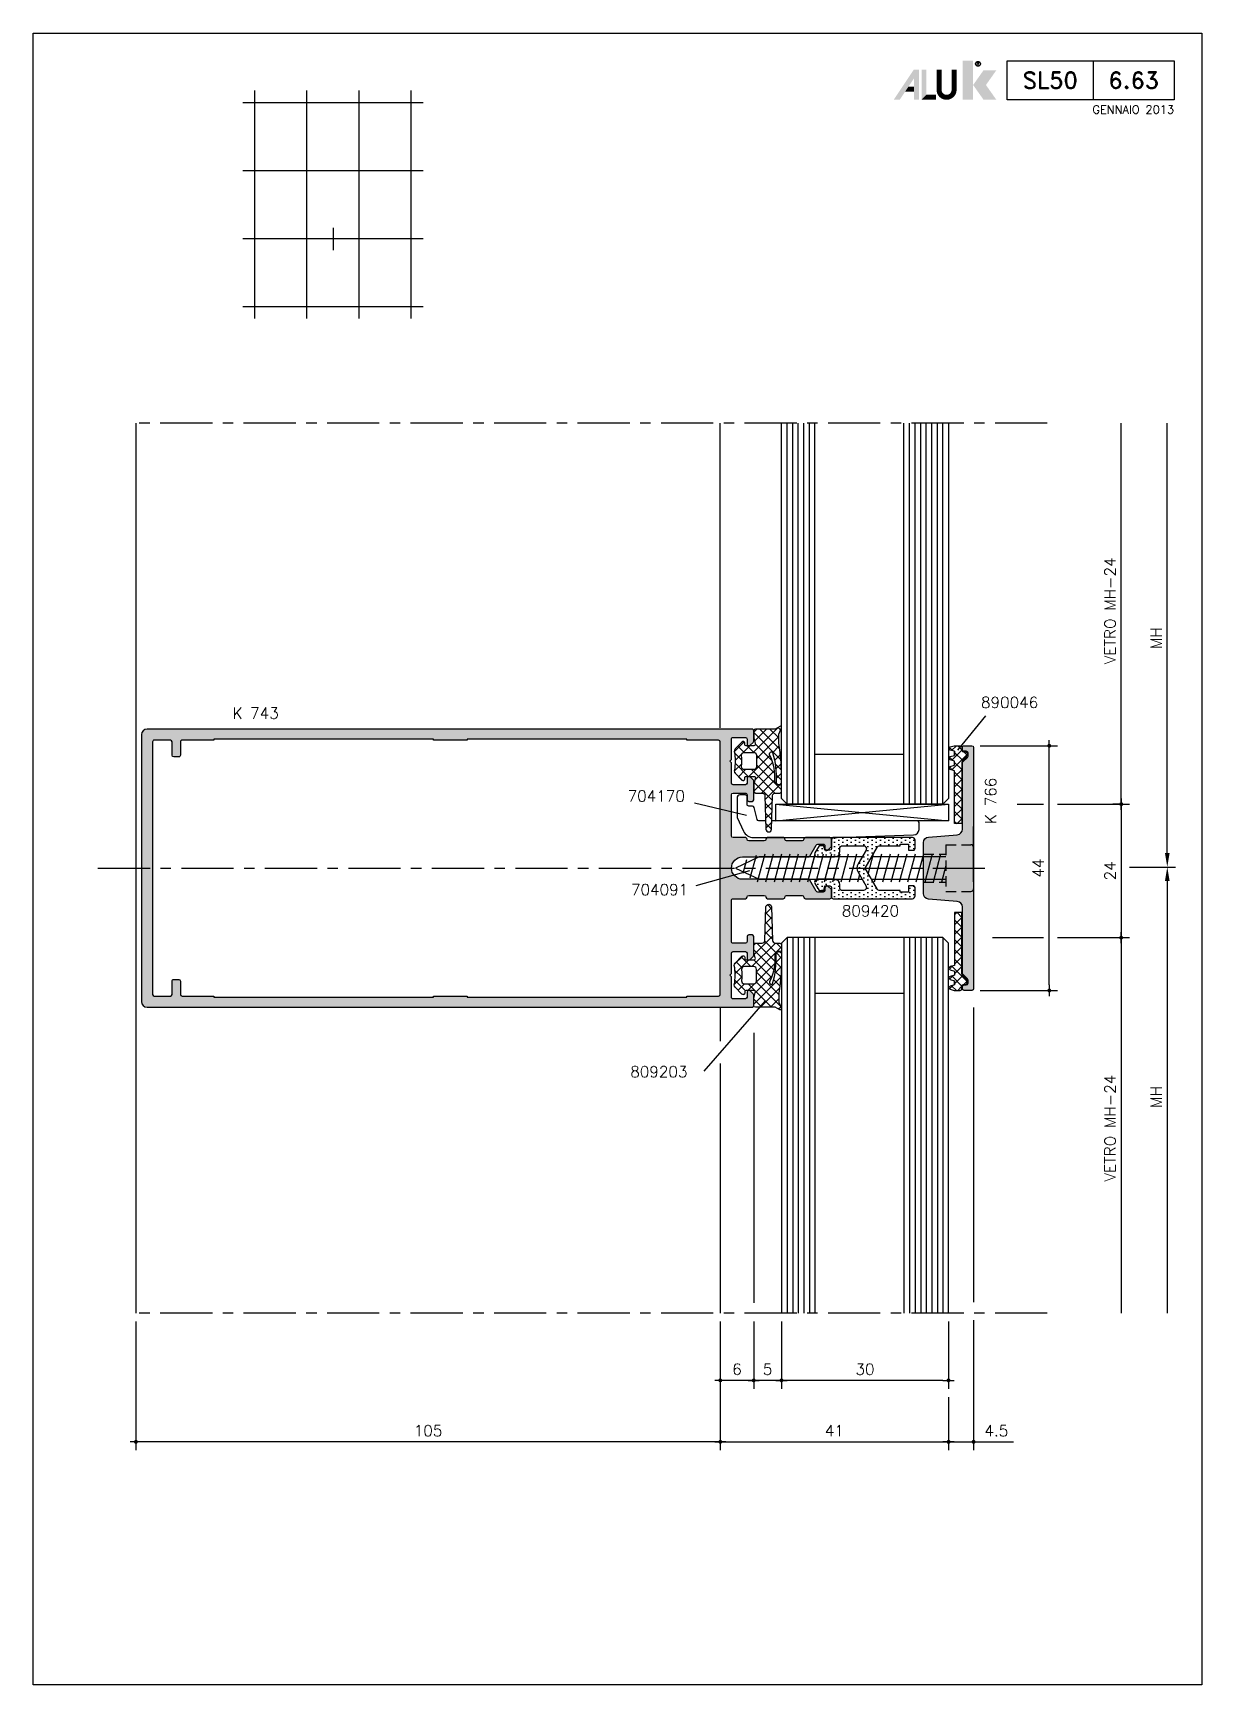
# Model space of a CAD drawing. Extents: x 0 to 4131, y -1600 to 527.
# Drawn here: x 460 to 670, y -960 to -663 of the extents above; entities that cross this region are included whole.
import ezdxf
from ezdxf.enums import TextEntityAlignment as Align

# ---------------------------------------------------------------- set-up
doc = ezdxf.new("R2010")
doc.units = 0
doc.header["$LTSCALE"] = 7.5
doc.header["$MEASUREMENT"] = 0
doc.linetypes.add('CENTER', pattern=[2, 1.25, -0.25, 0.25, -0.25])
doc.linetypes.add('HIDDEN', pattern=[0.375, 0.25, -0.125])
doc.layers.get('0').update_dxf_attribs({"linetype": 'CONTINUOUS'})
doc.layers.get('DEFPOINTS').update_dxf_attribs({"linetype": 'CONTINUOUS'})
for name, color, linetype in [('ASSI', 1, 'CENTER'), ('FILL', 8, 'CONTINUOUS'), ('FINE', 7, 'CONTINUOUS'), ('GOMMA', 3, 'CONTINUOUS'), ('GROSSA', 4, 'CONTINUOUS'), ('MARCHIO', 7, 'CONTINUOUS'), ('NASC', 7, 'HIDDEN'), ('QUOTE', 254, 'CONTINUOUS'), ('TRATTEGGI', 140, 'CONTINUOUS'), ('VETRO', 6, 'CONTINUOUS'), ('VITERIA', 40, 'CONTINUOUS')]:
    doc.layers.add(name, color=color, linetype=linetype)
doc.styles.add('RD', font='ROMAND.SHX', dxfattribs={"height": 3})
doc.styles.get("Standard").update_dxf_attribs({"font": 'romans.shx'})
doc.dimstyles.new('FRECCIA_1-1', dxfattribs={"dimtxt": 2, "dimasz": 2.5, "dimexe": 1.5, "dimexo": 1.5, "dimgap": 1, "dimtad": 3, "dimdsep": 46, "dimtxsty": 'Standard', "dimcen": 0, "dimclrt": 2, "dimaunit": 1, "dimadec": 0, "dimazin": 0, "dimtfac": 0.7, "dimtmove": 0, "dimatfit": 3, "dimfxl": 1, "dimtolj": 2, "dimarcsym": 0})
doc.dimstyles.new('SCALA_1-1$0', dxfattribs={"dimtxt": 2, "dimasz": 1, "dimexe": 1.5, "dimexo": 1.5, "dimgap": 1, "dimtad": 3, "dimdsep": 46, "dimtxsty": 'Standard', "dimblk1": 'PUNTO', "dimblk2": 'PUNTO', "dimsah": 1, "dimcen": 0.09, "dimclrt": 2, "dimadec": 0, "dimazin": 0, "dimtfac": 0.7, "dimtmove": 0, "dimatfit": 3, "dimldrblk": 'PUNTO', "dimfxl": 1, "dimtolj": 2, "dimarcsym": 0})

msp = doc.modelspace()

# ---------------------------------------------------------------- texts
at = {"layer": 'QUOTE', "color": 2}
for s, p in [('890046', (630.2991670805245, -784.3506244211712)), ('K 743', (495.8371545191977, -786.291635408092)), ('704170', (566.8250951316166, -801.1719048149492)), ('704091', (567.4141837021726, -818.0079530316227)), ('809420', (605.2979768370312, -821.8401547899887)), ('809203', (567.2887844322503, -850.7415780781218))]:
    msp.add_text(s, height=2, dxfattribs=at).set_placement(p)
msp.add_text('K 766', height=2, rotation=90, dxfattribs=at).set_placement((633.0413102872174, -805.2001307003544))
at = {"layer": 'QUOTE', "color": 2, "insert": (640.5749536725061, -813.1374141491216), "char_height": 2, "attachment_point": 5, "rotation": 90}
msp.add_mtext('\\A2;44', dxfattribs=at)
at = {"layer": 'QUOTE', "color": 2, "char_height": 2, "attachment_point": 5}
for s, insert in [('\\A2;41', (603.9700615439988, -914.290264400634)), ('\\A2;4.5', (633.0663618184839, -914.290264400634))]:
    msp.add_mtext(s, dxfattribs=dict(at, insert=insert))

# ---------------------------------------------------------------- blocks, each defined once
blk = doc.blocks.new('NMD')
at = {"layer": 'MARCHIO'}
blk.add_line((-19.50147934574323, -11.99999999951831), (-19.50147934574323, -5), dxfattribs=at)
blk.add_lwpolyline([(-5, -11.9999999995182), (-35.0029586914865, -11.99999999951831), (-35.0029586914865, -5.000000000000114), (-5, -5)], close=True, dxfattribs=at)
at = {"layer": 'MARCHIO', "const_width": 0.8940816252993522}
blk.add_lwpolyline([(-44.52990537063704, -6.560045326696226), (-44.52990537063704, -10.20148341598349, -1), (-47.2328569124073, -10.20148341598349), (-47.2328569124073, -6.560045326696226)], format="xyb", dxfattribs=at)
at = {"layer": 'MARCHIO'}
blk.add_circle((-40.22975519054793, -5.53274893474395), 0.442301161380581, dxfattribs=at)
for points in [[(-43.01116324381744, -4.962846688377454), (-41.13419014878346, -4.962846688377454), (-43.01116324381741, -11.99999999951829), (-41.1341901487834, -11.99999999951832)], [(-55.38160161531025, -11.99999999951829), (-54.30890331492077, -11.99999999951829), (-51.75496516676219, -6.560045326696248), (-51.73432503771241, -8.13813258370574)], [(-51.75496516676219, -6.560045326696248), (-51.73432503771241, -8.13813258370574), (-50.84024341241303, -6.560045326696248), (-50.84024341241303, -11.99999999951832)], [(-51.73432503771238, -11.99999999951832), (-50.84024341241303, -11.99999999951832), (-51.73432503771241, -8.13813258370574)], [(-50.38284926682724, -6.560045326696226), (-49.48876764152789, -6.560045326696226), (-50.38284926682724, -11.99999999951832), (-49.48876764152789, -11.10591837421894)], [(-39.22923636995171, -6.682906760413069), (-36.93009059657882, -6.68290676041309), (-41.10585751316535, -9.341453379965678), (-38.80671173979249, -9.341453379965678)], [(-52.72995742831989, -9.631581169617007), (-53.32601184518612, -10.52566279491632), (-51.73432503771235, -9.631581169616993), (-51.73432503771238, -10.52566279491634)], [(-49.48876764152789, -11.10591837421894), (-50.38284926682724, -11.99999999951832), (-47.76870756949228, -11.10591837421898), (-47.76870756949228, -11.99999999951832)], [(-41.10585751316535, -9.341453379965678), (-38.80671173979249, -9.341453379965678), (-39.22923636995174, -11.99999999951832), (-36.93009059657888, -11.99999999951832)]]:
    blk.add_solid(points, dxfattribs=at)
blk.add_text('R', height=0.4444645296249439, dxfattribs=at).set_placement((-40.22975519054793, -5.53274893474395), align=Align.MIDDLE)
at = {"layer": 'MARCHIO', "color": 2, "style": 'RD'}
for tag, p in [('SERIE', (-27.24999999999983, -8.5)), ('PAG', (-12.24999999999983, -8.5))]:
    blk.add_attdef(tag, text='', height=3, dxfattribs=at).set_placement(p, align=Align.MIDDLE)
at = {"layer": 'MARCHIO', "color": 2}
blk.add_attdef('REVISIONE', text='', height=1.5, dxfattribs=at).set_placement((-5.004068828642176, -14.50321972118864), align=Align.RIGHT)
blk = doc.blocks.new('PUNTO')
blk.add_line((-1, 0), (1, 0))
at = {"const_width": 0.35}
blk.add_lwpolyline([(-0.1750000000000114, 0, 1), (0.1750000000000114, 0, 1)], format="xyb", close=True, dxfattribs=at)
blk = doc.blocks.new('*D398')
at = {"layer": 'DEFPOINTS', "color": 0, "transparency": 16777216}
for p in [(478.4689993647519, -893.1379387048189), (583.4689993647518, -893.1379387048189), (478.4689993647519, -916.290264400634)]:
    blk.add_point(p, dxfattribs=at)
at = {"layer": 'QUOTE', "color": 0, "lineweight": -2, "transparency": 16777216}
for p, q in [((478.4689993647519, -894.6379387048189), (478.4689993647519, -917.790264400634)), ((583.4689993647518, -894.6379387048189), (583.4689993647518, -917.790264400634)), ((582.4689993647518, -916.290264400634), (479.4689993647519, -916.290264400634))]:
    blk.add_line(p, q, dxfattribs=at)
at = {"layer": 'QUOTE', "color": 0, "lineweight": -2, "transparency": 16777216, "rotation": 180}
blk.add_blockref('PUNTO', (478.4689993647519, -916.290264400634), dxfattribs=at)
at = {"layer": 'QUOTE', "color": 0, "lineweight": -2, "transparency": 16777216}
blk.add_blockref('PUNTO', (583.4689993647518, -916.290264400634), dxfattribs=at)
at = {"layer": 'QUOTE', "color": 2, "transparency": 16777216, "insert": (530.9689993647519, -914.290264400634), "char_height": 2, "attachment_point": 5}
blk.add_mtext('\\A2;105', dxfattribs=at)
blk = doc.blocks.new('*D399')
at = {"layer": 'DEFPOINTS', "color": 0, "transparency": 16777216}
for p in [(594.4711237232458, -893.1374141491217), (624.4711237232458, -893.1374141491217), (594.4711237232458, -905.237762385013)]:
    blk.add_point(p, dxfattribs=at)
at = {"layer": 'QUOTE', "color": 0, "lineweight": -2, "transparency": 16777216}
for p, q in [((594.4711237232458, -894.6374141491217), (594.4711237232458, -906.737762385013)), ((624.4711237232458, -894.6374141491217), (624.4711237232458, -906.737762385013)), ((623.4711237232458, -905.237762385013), (595.4711237232458, -905.237762385013))]:
    blk.add_line(p, q, dxfattribs=at)
at = {"layer": 'QUOTE', "color": 0, "lineweight": -2, "transparency": 16777216, "rotation": 180}
blk.add_blockref('PUNTO', (594.4711237232458, -905.237762385013), dxfattribs=at)
at = {"layer": 'QUOTE', "color": 0, "lineweight": -2, "transparency": 16777216}
blk.add_blockref('PUNTO', (624.4711237232458, -905.237762385013), dxfattribs=at)
at = {"layer": 'QUOTE', "color": 2, "transparency": 16777216, "insert": (609.4711237232458, -903.237762385013), "char_height": 2, "attachment_point": 5}
blk.add_mtext('\\A2;30', dxfattribs=at)
blk = doc.blocks.new('*D400')
at = {"layer": 'DEFPOINTS', "color": 0, "transparency": 16777216}
for p in [(589.4711237232455, -893.1379387048189), (594.4711237232458, -893.1374141491217), (589.4711237232455, -905.237762385013)]:
    blk.add_point(p, dxfattribs=at)
at = {"layer": 'QUOTE', "color": 0, "lineweight": -2, "transparency": 16777216}
for p, q in [((589.4711237232455, -894.6379387048189), (589.4711237232455, -906.737762385013)), ((594.4711237232458, -894.6374141491217), (594.4711237232458, -906.737762385013)), ((593.4711237232458, -905.237762385013), (590.4711237232455, -905.237762385013))]:
    blk.add_line(p, q, dxfattribs=at)
at = {"layer": 'QUOTE', "color": 0, "lineweight": -2, "transparency": 16777216, "rotation": 180}
blk.add_blockref('PUNTO', (589.4711237232455, -905.237762385013), dxfattribs=at)
at = {"layer": 'QUOTE', "color": 0, "lineweight": -2, "transparency": 16777216}
blk.add_blockref('PUNTO', (594.4711237232458, -905.237762385013), dxfattribs=at)
at = {"layer": 'QUOTE', "color": 2, "transparency": 16777216, "insert": (591.9711237232457, -903.237762385013), "char_height": 2, "attachment_point": 5}
blk.add_mtext('\\A2;5', dxfattribs=at)
blk = doc.blocks.new('*D401')
at = {"layer": 'DEFPOINTS', "color": 0, "transparency": 16777216}
for p in [(583.4689993647518, -893.1379387048189), (589.4711237232457, -893.1379387048189), (583.4689993647518, -905.237762385013)]:
    blk.add_point(p, dxfattribs=at)
at = {"layer": 'QUOTE', "color": 0, "lineweight": -2, "transparency": 16777216}
for p, q in [((583.4689993647518, -894.6379387048189), (583.4689993647518, -906.737762385013)), ((589.4711237232457, -894.6379387048189), (589.4711237232457, -906.737762385013)), ((588.4711237232457, -905.237762385013), (584.4689993647518, -905.237762385013))]:
    blk.add_line(p, q, dxfattribs=at)
at = {"layer": 'QUOTE', "color": 0, "lineweight": -2, "transparency": 16777216, "rotation": 180}
blk.add_blockref('PUNTO', (583.4689993647518, -905.237762385013), dxfattribs=at)
at = {"layer": 'QUOTE', "color": 0, "lineweight": -2, "transparency": 16777216}
blk.add_blockref('PUNTO', (589.4711237232457, -905.237762385013), dxfattribs=at)
at = {"layer": 'QUOTE', "color": 2, "transparency": 16777216, "insert": (586.4700615439988, -903.237762385013), "char_height": 2, "attachment_point": 5}
blk.add_mtext('\\A2;6', dxfattribs=at)
blk = doc.blocks.new('*D402')
at = {"layer": 'DEFPOINTS', "color": 0, "transparency": 16777216}
for p in [(642.2080694189872, -733.1379387048191), (663.7749577560357, -733.1379387048191), (655.4976475543251, -812.9413728364616)]:
    blk.add_point(p, dxfattribs=at)
at = {"layer": 'QUOTE', "color": 0, "lineweight": -2, "transparency": 16777216}
for p, q in [((663.7749577560359, -810.4413728364616), (663.7749577560357, -733.1379387048191)), ((656.9976475543251, -812.9413728364616), (665.2749577560359, -812.9413728364616))]:
    blk.add_line(p, q, dxfattribs=at)
at = {"layer": 'QUOTE', "color": 0, "transparency": 16777216}
blk.add_solid([(663.3582910893692, -810.4413728364616), (664.1916244227025, -810.4413728364616), (663.7749577560359, -812.9413728364616)], dxfattribs=at)
at = {"layer": 'QUOTE', "color": 2, "transparency": 16777216, "insert": (661.7749577560355, -771.7896557706404), "char_height": 2, "attachment_point": 5, "rotation": 90}
blk.add_mtext('\\A2;MH', dxfattribs=at)
blk = doc.blocks.new('_None')
blk = doc.blocks.new('*D403')
at = {"layer": 'DEFPOINTS', "color": 0, "transparency": 16777216}
for p in [(655.4976475543251, -812.9413728364616), (640.4909352131026, -893.1379387048194), (663.7749577560356, -893.1379387048194)]:
    blk.add_point(p, dxfattribs=at)
at = {"layer": 'QUOTE', "color": 0, "lineweight": -2, "transparency": 16777216}
for p, q in [((656.9976475543251, -812.9413728364616), (665.2749577560356, -812.9413728364616)), ((663.7749577560356, -815.4413728364616), (663.7749577560356, -893.1379387048194))]:
    blk.add_line(p, q, dxfattribs=at)
at = {"layer": 'QUOTE', "color": 0, "transparency": 16777216}
blk.add_solid([(663.358291089369, -815.4413728364616), (664.1916244227023, -815.4413728364616), (663.7749577560356, -812.9413728364616)], dxfattribs=at)
at = {"layer": 'QUOTE', "color": 2, "transparency": 16777216, "insert": (661.7749577560353, -854.2896557706404), "char_height": 2, "attachment_point": 5, "rotation": 90}
blk.add_mtext('\\A2;MH', dxfattribs=at)
blk = doc.blocks.new('*D404')
at = {"layer": 'DEFPOINTS', "color": 0, "transparency": 16777216}
for p in [(642.2080694189872, -733.1379387048191), (655.4976475543252, -733.1379387048191), (642.5749536725064, -801.6374141491222)]:
    blk.add_point(p, dxfattribs=at)
at = {"layer": 'QUOTE', "color": 0, "lineweight": -2, "transparency": 16777216}
for p, q in [((655.4976475543253, -800.6374141491222), (655.4976475543252, -733.1379387048191)), ((644.0749536725064, -801.6374141491222), (656.9976475543253, -801.6374141491222))]:
    blk.add_line(p, q, dxfattribs=at)
at = {"layer": 'QUOTE', "color": 0, "lineweight": -2, "transparency": 16777216, "rotation": 270}
blk.add_blockref('PUNTO', (655.4976475543253, -801.6374141491222), dxfattribs=at)
at = {"layer": 'QUOTE', "color": 2, "transparency": 16777216, "insert": (653.497647554325, -766.8876764269705), "char_height": 2, "attachment_point": 5, "rotation": 90}
blk.add_mtext('\\A2;{\\Fromans.shx|c1;VETRO MH-2}4', dxfattribs=at)
blk = doc.blocks.new('*D405')
at = {"layer": 'DEFPOINTS', "color": 0, "transparency": 16777216}
for p in [(649.2039504411174, -825.6374141491224), (642.2080694189872, -893.1379387048194), (655.4976475543251, -893.1379387048194)]:
    blk.add_point(p, dxfattribs=at)
at = {"layer": 'QUOTE', "color": 0, "lineweight": -2, "transparency": 16777216}
for p, q in [((650.7039504411174, -825.6374141491224), (656.9976475543251, -825.6374141491224)), ((655.4976475543251, -826.6374141491224), (655.4976475543251, -893.1379387048194))]:
    blk.add_line(p, q, dxfattribs=at)
at = {"layer": 'QUOTE', "color": 0, "lineweight": -2, "transparency": 16777216, "rotation": 90}
blk.add_blockref('PUNTO', (655.4976475543251, -825.6374141491224), dxfattribs=at)
at = {"layer": 'QUOTE', "color": 2, "transparency": 16777216, "insert": (653.4976475543248, -859.8876764269708), "char_height": 2, "attachment_point": 5, "rotation": 90}
blk.add_mtext('\\A2;VETRO MH-24', dxfattribs=at)
blk = doc.blocks.new('*D406')
at = {"layer": 'DEFPOINTS', "color": 0, "transparency": 16777216}
for p in [(656.9976475543251, -801.6374141491222), (642.5749536725064, -825.6374141491223), (655.4976475543251, -825.6374141491223)]:
    blk.add_point(p, dxfattribs=at)
at = {"layer": 'QUOTE', "color": 0, "lineweight": -2, "transparency": 16777216}
for p, q in [((655.4976475543251, -801.6374141491222), (653.9976475543251, -801.6374141491222)), ((655.4976475543251, -802.6374141491222), (655.4976475543251, -824.6374141491223)), ((644.0749536725064, -825.6374141491223), (656.9976475543251, -825.6374141491223))]:
    blk.add_line(p, q, dxfattribs=at)
for p, rotation in [((655.4976475543251, -801.6374141491222), 90), ((655.4976475543251, -825.6374141491223), 270)]:
    blk.add_blockref('PUNTO', p, dxfattribs=dict(at, rotation=rotation))
at = {"layer": 'QUOTE', "color": 2, "transparency": 16777216, "insert": (653.4976475543248, -813.6374141491222), "char_height": 2, "attachment_point": 5, "rotation": 90}
blk.add_mtext('\\A2;24', dxfattribs=at)

# ---------------------------------------------------------------- dimensions: what is measured, and where the dimension line sits
at = {"layer": 'QUOTE'}
for base, p1, p2, text, dimstyle, override, picture, middle in [((663.7749577560357, -733.1379387048191), (655.4976475543249, -812.9413728364611), (642.208069418987, -733.1379387048189), 'MH', 'FRECCIA_1-1', {"dimblk2": 'None', "dimsah": 1, "dimse2": 1}, '*D402', (661.7749577560355, -771.7896557706404)), ((655.4976475543252, -733.1379387048191), (642.5749536725061, -801.6374141491217), (642.208069418987, -733.1379387048189), '{\\Fromans.shx|c1;VETRO MH-2}4', 'SCALA_1-1$0', {"dimblk2": 'None', "dimse2": 1}, '*D404', (653.497647554325, -766.8876764269705)), ((663.7749577560356, -893.1379387048194), (655.4976475543249, -812.9413728364611), (640.4909352131024, -893.1379387048189), 'MH', 'FRECCIA_1-1', {"dimblk2": 'None', "dimsah": 1, "dimse2": 1}, '*D403', (661.7749577560353, -854.2896557706404)), ((655.4976475543251, -893.1379387048194), (649.2039504411172, -825.6374141491219), (642.208069418987, -893.1379387048189), 'VETRO MH-24', 'SCALA_1-1$0', {"dimblk2": 'None', "dimse2": 1}, '*D405', (653.4976475543248, -859.8876764269708))]:
    dim = msp.add_linear_dim(base=base, p1=p1, p2=p2, angle=90, text=text, dimstyle=dimstyle, override=override, dxfattribs=at)
    dim.commit()
    dim.dimension.update_dxf_attribs({"geometry": picture, "text_midpoint": middle})
dim = msp.add_linear_dim(base=(655.4976475543251, -825.6374141491223), p1=(656.9976475543249, -801.6374141491217), p2=(642.5749536725061, -825.6374141491218), angle=90, dimstyle='SCALA_1-1$0', dxfattribs=at)
dim.commit()
dim.dimension.update_dxf_attribs({"geometry": '*D406', "text_midpoint": (653.4976475543248, -813.6374141491222)})
dim = msp.add_linear_dim(base=(478.4689993647519, -916.290264400634), p1=(583.4689993647518, -893.1379387048189), p2=(478.4689993647519, -893.1379387048189), dimstyle='SCALA_1-1$0', override={"dimtmove": 1}, dxfattribs=at)
dim.commit()
dim.dimension.update_dxf_attribs({"geometry": '*D398', "text_midpoint": (530.9689993647519, -914.290264400634)})
for base, p1, p2, picture, middle in [((583.4689993647518, -905.237762385013), (589.4711237232457, -893.1379387048189), (583.4689993647518, -893.1379387048189), '*D401', (586.4700615439988, -903.237762385013)), ((589.4711237232455, -905.237762385013), (594.4711237232458, -893.1374141491217), (589.4711237232455, -893.1379387048189), '*D400', (591.9711237232457, -903.237762385013)), ((594.4711237232458, -905.237762385013), (624.4711237232458, -893.1374141491217), (594.4711237232458, -893.1374141491217), '*D399', (609.4711237232458, -903.237762385013))]:
    dim = msp.add_linear_dim(base=base, p1=p1, p2=p2, dimstyle='SCALA_1-1$0', dxfattribs=at)
    dim.commit()
    dim.dimension.update_dxf_attribs({"geometry": picture, "text_midpoint": middle})

# ---------------------------------------------------------------- hatches: boundary and pattern name
at = {"layer": 'FILL'}
h = msp.add_hatch(color=253, dxfattribs=at)
h.paths.add_polyline_path([(585.7711237232458, -789.6374141491216), (587.9711237232459, -789.6374141491216, -0.4142135623730952), (588.2711237232459, -789.9374141491215), (588.2711237232459, -790.8374141491216, 0.4517883523668842), (588.6089916888899, -791.135014581208, 0.2320247787636968), (588.85899168889, -791.0495461834776), (589.3832557576018, -790.5252821147654, 0.1989123673797145), (589.4711237232459, -790.3131500804095), (589.4711237232459, -788.4374141491215, 0.4142135623730812), (589.171123723246, -788.1374141491216), (480.4711237232459, -788.1374141491216, 0.4142135623730951), (479.4711237232459, -789.1374141491216), (479.4711237232457, -837.1374141491216, 0.4142135623730951), (480.4711237232457, -838.1374141491216), (589.1711237232458, -838.1374141491216, 0.4142135623731505), (589.4711237232459, -837.8374141491216), (589.4711237232458, -835.9616782178335, 0.1989123673797021), (589.3832557576018, -835.7495461834775), (588.85899168889, -835.2252821147657, 0.2320247787637147), (588.60899168889, -835.1398137170353, 0.4517883523669615), (588.2711237232459, -835.4374141491217), (588.2711237232459, -836.3374141491216, -0.4142135623731229), (587.9711237232459, -836.6374141491216), (585.7711237232459, -836.6374141491216, -0.4142135623731782), (585.4711237232458, -836.3374141491216), (585.4711237232458, -832.6858397553598), (585.1711237232458, -832.3874141491216), (585.4711237232458, -832.0889885428833), (585.4711237232458, -828.4374141491215, -0.4142135623731364), (585.7711237232459, -828.1374141491215), (587.9711237232459, -828.1374141491216, -0.4142135623731784), (588.271123723246, -828.4374141491217), (588.2711237232459, -829.3374141491216, 0.4517883523667062), (588.6089916888898, -829.635014581208, 0.2320247787637037), (588.8589916888899, -829.5495461834776), (589.3832557576018, -829.0252821147657, 0.198912367379619), (589.4711237232458, -828.8131500804097), (589.4711237232458, -825.4374141491215, 0.41421356237322), (589.1711237232457, -825.1374141491215), (588.571123723246, -825.1374141491216, 0.4142135623730949), (588.2711237232461, -825.4374141491217), (588.2711237232461, -826.3374141491215, -0.4142135623730812), (587.9711237232459, -826.6374141491216), (585.7711237232459, -826.6374141491216, -0.4142135623731505), (585.4711237232458, -826.3374141491216), (585.4711237232457, -818.9374141491213, -0.4142135623730419), (585.7711237232456, -818.6374141491214), (587.9711237232459, -818.6374141491214, 0.4142135623730673), (588.271123723246, -818.3374141491214, -0.4142135623730951), (588.5711237232459, -818.0374141491214), (591.3677480502719, -818.0374141491214, -0.4142135623730951), (591.6677480502719, -818.3374141491214, 0.4142135623731367), (591.9677480502719, -818.6374141491215), (594.767748050272, -818.6374141491215, 0.4142135623731227), (595.0677480502719, -818.3374141491214, -0.4142135623730951), (595.3677480502719, -818.0374141491214), (598.1677480502718, -818.0374141491214, -0.4142135623730951), (598.4677480502719, -818.3374141491214, 0.4142135623730949), (598.7677480502718, -818.6374141491214), (603.1711237232458, -818.6374141491216, 0.414213562372984), (603.4711237232458, -818.3374141491215), (603.4711237232458, -817.1616782178334, 0.1989123673795689), (603.3832557576018, -816.9495461834777), (602.8589916888899, -816.4252821147655, 0.2320247787636095), (602.60899168889, -816.3398137170353, 0.4517883523670538), (602.2711237232459, -816.6374141491216), (602.2711237232459, -817.1374141491216, -0.4142135623730119), (601.9711237232458, -817.4374141491215), (600.972234423139, -817.4374141491215, -0.2679491924310441), (600.7124268020036, -817.2874141491216), (599.5577262636243, -815.2874141491214, 0.2679491924309973), (599.2979186424891, -815.1374141491216), (587.4711237232459, -815.1374141491216, -1), (587.4711237232459, -811.1374141491216), (599.297918642489, -811.1374141491216, 0.2679491924310169), (599.5577262636243, -810.9874141491216), (600.7124268020037, -808.9874141491215, -0.2679491924309973), (600.972234423139, -808.8374141491216), (601.9711237232458, -808.8374141491216, -0.4142135623731506), (602.2711237232459, -809.1374141491217), (602.2711237232459, -809.6374141491216, 0.4517883523669043), (602.6089916888899, -809.935014581208, 0.2320247787638649), (602.85899168889, -809.8495461834775), (603.3832557576018, -809.3252821147656, 0.1989123673796784), (603.4711237232458, -809.1131500804098), (603.4711237232459, -807.9374141491215, 0.4142135623730258), (603.171123723246, -807.6374141491217), (598.7677480502718, -807.6374141491218, 0.4142135623731227), (598.4677480502719, -807.9374141491218, -0.4142135623730256), (598.1677480502719, -808.2374141491217), (595.3677480502719, -808.2374141491217, -0.4142135623730951), (595.0677480502719, -807.9374141491218, 0.4142135623731781), (594.7677480502718, -807.6374141491217), (591.9677480502719, -807.6374141491218, 0.4142135623730951), (591.6677480502718, -807.9374141491218, -0.4142135623730812), (591.3677480502719, -808.2374141491217), (588.5711237232459, -808.2374141491217, -0.4142135623730947), (588.271123723246, -807.9374141491218, 0.4142135623730533), (587.971123723246, -807.6374141491218), (585.7711237232459, -807.6374141491216, -0.414213562373164), (585.4711237232458, -807.3374141491215), (585.4711237232458, -799.9374141491213, -0.4142135623731505), (585.7711237232459, -799.6374141491212), (587.9711237232459, -799.6374141491214, -0.4142135623730673), (588.2711237232458, -799.9374141491213), (588.2711237232459, -800.8374141491215, 0.4142135623730397), (588.5711237232458, -801.1374141491215), (589.1711237232458, -801.1374141491216, 0.4142135623730951), (589.4711237232459, -800.8374141491215), (589.4711237232459, -797.4616782178333, 0.198912367379655), (589.3832557576018, -797.2495461834774), (588.85899168889, -796.7252821147655, 0.2320247787636621), (588.60899168889, -796.6398137170353, 0.4517883523669932), (588.271123723246, -796.9374141491215), (588.2711237232459, -797.8374141491214, -0.414213562373095), (587.9711237232459, -798.1374141491215), (585.7711237232459, -798.1374141491216, -0.4142135623731226), (585.4711237232458, -797.8374141491215), (585.4711237232458, -794.18583975536), (585.1711237232458, -793.8874141491216), (585.4711237232458, -793.588988542883), (585.4711237232458, -789.9374141491215, -0.4142135623730673)])
h.paths.add_polyline_path([(583.4711237232458, -790.4374141491215), (583.4711237232457, -835.8374141491216, -0.414213562373095), (583.1711237232457, -836.1374141491216), (577.4711237232458, -836.1374141491216), (577.4711237232457, -836.3374141491216), (537.9711237232457, -836.3374141491215), (537.9711237232457, -836.1374141491217), (531.9711237232457, -836.1374141491216), (531.9711237232458, -836.3374141491215), (492.4711237232457, -836.3374141491215), (492.4711237232457, -836.1374141491215), (486.7711237232458, -836.1374141491216, -0.4142135623730951), (486.4711237232457, -835.8374141491215), (486.4711237232457, -833.4374141491215, 0.4142135623731504), (486.1711237232456, -833.1374141491215), (485.2711237232456, -833.1374141491215, 0.4142135623731504), (484.9711237232456, -833.4374141491215), (484.9711237232456, -835.8374141491215, -0.4142135623730396), (484.6711237232456, -836.1374141491215), (481.7711237232456, -836.1374141491216, -0.4142135623730813), (481.4711237232457, -835.8374141491215), (481.4711237232458, -790.4374141491217, -0.4142135623731364), (481.7711237232458, -790.1374141491216), (484.6711237232457, -790.1374141491217, -0.414213562373081), (484.9711237232457, -790.4374141491217), (484.9711237232458, -792.8374141491216, 0.4142135623731505), (485.2711237232458, -793.1374141491216), (486.1711237232457, -793.1374141491217, 0.4142135623731505), (486.4711237232457, -792.8374141491216), (486.4711237232457, -790.4374141491215, -0.4142135623730951), (486.7711237232458, -790.1374141491216), (492.4711237232457, -790.1374141491216), (492.4711237232457, -789.9374141491215), (531.9711237232458, -789.9374141491217), (531.9711237232457, -790.1374141491216), (537.9711237232457, -790.1374141491215), (537.9711237232457, -789.9374141491215), (577.4711237232457, -789.9374141491215), (577.4711237232458, -790.1374141491216), (583.1711237232457, -790.1374141491216, -0.4142135623730951)], flags=16)
h = msp.add_hatch(dxfattribs=at)
h.set_pattern_fill('ANSI37', color=137, scale=10, angle=90, style=0)
h.set_pattern_definition([(225, (468.3317256671033, -657.0363494380233), (-0.8838834764831844, 0.8838834764831843), []), (135, (468.3317256671033, -657.0363494380233), (0.8838834764831843, 0.8838834764831844), [])])
h.paths.add_polyline_path([(589.4711237232457, -796.6374141491216), (588.0935358769516, -796.637414149122, 0.3888787318529616), (587.8942969373334, -796.8199830005725), (587.8685104210747, -797.1147242301143, -0.6370702608069253), (587.3575199772913, -797.3007095416452), (586.1270057910476, -796.0701953554016, -0.2448502030394246), (585.9882051121934, -795.629535878347, 0.08777722502794272), (585.9882051121933, -792.1452924198958, -0.2448502030393978), (586.1270057910474, -791.7046329428414), (587.3575199772911, -790.4741187565976, -0.6370702608074451), (587.8685104210747, -790.6601040681293), (587.8942969373334, -790.9548452976711, 0.3888787318529616), (588.0935358769516, -791.1374141491216), (589.4711237232457, -791.1374141491214, 0.4931454260313071), (589.7609014711325, -790.7597684355907), (589.4813459753589, -789.7164531218287, -0.06554346281524528), (589.4711237232457, -789.638807408298), (589.4711237232457, -788.4374141491215, -0.4142135623730951), (589.7711237232456, -788.1374141491216), (593.3335861524573, -788.1374141491215), (594.172739969042, -787.6632859293844, -0.719514949498538), (594.4545697603082, -787.9170856715497), (593.9711237232456, -789.030234472149), (593.9711237232457, -790.6449297898876, -0.03458326819184766), (594.4711237232458, -796.1335659586517), (594.4711237232458, -797.6940045148708, -0.9233661372519979), (593.4763679214346, -797.6297320218952, 0.09779404551911575), (592.8280150655446, -792.3631133395393, 0.5226703353487675), (592.5136349499332, -792.2681220946745, 0.3865361286484078), (592.4042909720788, -792.931756062955, -0.1286776343090358), (593.2711237232456, -797.5374141491214, 0.4142135623730951), (593.8711237232457, -798.1374141491215), (594.1711237232457, -798.1374141491214, -0.4142135623730916), (594.4711237232457, -798.4374141491214), (594.4711237232457, -799.3374141491214, -0.4142135623730673), (594.1711237232457, -799.6374141491214), (593.3559933395034, -799.6374141491214, 0.4052432957209562), (592.8562293003351, -800.1220549449034), (592.6708877624139, -806.1527733533395, -0.9697392325154671), (591.6713596840775, -806.1527733533395), (591.4860181461563, -800.1220549449032, 0.4052432957209554), (590.9862541069879, -799.6374141491214), (589.7711237232456, -799.6374141491216, -0.414213562373088), (589.4711237232457, -799.3374141491214), (589.4711237232457, -798.0965251406684), (589.7609014711325, -797.0150598626523, 0.4931454260313067)])
h.paths.add_polyline_path([(589.9711237232457, -794.9374141491215), (589.9711237232457, -792.8374141491219, 0.4142135623730276), (589.4711237232459, -792.3374141491219), (587.7935200114093, -792.3374141491215, 0.4410091218322054), (587.2955712269136, -792.8826580218499, -0.04533686841581611), (587.2955712269138, -794.8921702763931, 0.4410091218320642), (587.7935200114091, -795.4374141491213), (589.4711237232457, -795.4374141491215, 0.4142135623730981)], flags=16)
h = msp.add_hatch(color=253, dxfattribs=at)
edge = h.paths.add_edge_path()
edge.add_line((626.9711237232458, -834.8374141491216), (626.9711237232458, -834.4374141491217))
edge.add_arc((627.2711237232459, -834.4374141491217), 0.3000000000000682, 90, 180, ccw=False)
edge.add_line((627.2711237232459, -834.1374141491216), (627.6711237232458, -834.1374141491216))
edge.add_arc((627.6711237232458, -833.8374141491216), 0.2999999999999545, 270, 360)
edge.add_line((627.9711237232458, -833.8374141491216), (627.9711237232458, -833.2616782178335))
edge.add_arc((627.6711237232458, -833.2616782178335), 0.2999999999999545, 0, 45)
edge.add_line((627.8832557576018, -833.0495461834776), (627.0589916888898, -832.2252821147657))
edge.add_arc((627.2711237232459, -832.0131500804098), 0.3000000000000949, 179.9999999999891, 224.9999999999885, ccw=False)
edge.add_line((626.9711237232458, -832.0131500804097), (626.9711237232459, -820.1346898738155))
edge.add_arc((625.9711237232459, -820.1346898738155), 1.000000000000028, 359.9999999999984, 445.3506655932496)
edge.add_line((626.0521808920314, -819.1379804199682), (620.8852377025553, -818.7177799446964))
edge.add_arc((620.9662948713409, -817.7210704908492), 0.9999999999999707, 180.0000000000016, 265.3506655932494, ccw=False)
edge.add_line((619.9662948713409, -817.7210704908492), (619.9662948713406, -813.1374141491217))
edge.add_line((619.9662948713406, -813.1374141491217), (619.9662948713409, -808.5537578073943))
edge.add_arc((620.9662948713409, -808.5537578073944), 1, 94.64933440674878, 179.9999999999967, ccw=False)
edge.add_line((620.8852377025554, -807.5570483535471), (626.0521808920313, -807.1368478782755))
edge.add_arc((625.9711237232459, -806.1401384244283), 0.9999999999999615, 274.6493344067441, 359.9999999999984)
edge.add_line((626.9711237232459, -806.1401384244283), (626.9711237232459, -794.2616782178336))
edge.add_arc((627.2711237232459, -794.2616782178335), 0.2999999999999545, 135.0000000000307, 180.0000000000217, ccw=False)
edge.add_line((627.0589916888898, -794.0495461834777), (627.8832557576018, -793.2252821147656))
edge.add_arc((627.671123723246, -793.0131500804096), 0.2999999999999542, 314.9999999999693, 359.9999999999783)
edge.add_line((627.9711237232459, -793.0131500804097), (627.9711237232459, -792.4374141491217))
edge.add_arc((627.6711237232458, -792.4374141491217), 0.3000000000000682, 0, 90)
edge.add_line((627.6711237232458, -792.1374141491216), (627.2711237232459, -792.1374141491216))
edge.add_arc((627.2711237232459, -791.8374141491216), 0.2999999999999545, 180, 270, ccw=False)
edge.add_line((626.9711237232459, -791.8374141491216), (626.9711237232459, -791.4374141491217))
edge.add_arc((627.2711237232459, -791.4374141491217), 0.3000000000000114, 90.00000000001091, 180.0000000000109, ccw=False)
edge.add_line((627.2711237232459, -791.1374141491216), (628.6711237232458, -791.1374141491216))
edge.add_arc((628.6711237232458, -791.4374141491217), 0.3000000000000682, 0, 90, ccw=False)
edge.add_line((628.9711237232459, -791.4374141491217), (628.9711237232458, -834.8374141491216))
edge.add_arc((628.6711237232458, -834.8374141491216), 0.2999999999999545, -90, 0, ccw=False)
edge.add_line((628.6711237232458, -835.1374141491216), (627.2711237232459, -835.1374141491216))
edge.add_arc((627.2711237232459, -834.8374141491216), 0.3000000000000114, 180.0000000000109, 270.00000000001086, ccw=False)
h = msp.add_hatch(dxfattribs=at)
h.set_pattern_fill('ANSI37', color=137, scale=10, angle=90, style=0)
h.set_pattern_definition([(225, (694.9386165211955, -722.0737410956766), (-0.8838834764831844, 0.8838834764831843), []), (135, (694.9386165211955, -722.0737410956766), (0.8838834764831843, 0.8838834764831844), [])])
h.paths.add_polyline_path([(625.5711237232458, -795.6335427947048), (625.5711237232458, -801.1965256735959), (625.5711237232458, -805.1359815029725), (626.8711237232458, -805.1359815029725), (626.8711237232458, -794.0817103821607, -0.198912367379658), (626.9589916888899, -793.8695783478048), (627.7832557576019, -793.0453142790928, 0.1989123673796576), (627.8711237232458, -792.8331822447369), (627.8711237232458, -792.5374463134488, 0.4142135623730951), (627.5711237232458, -792.2374463134488), (627.1711237232458, -792.2374463134488, -0.4142135623730951), (626.8711237232458, -791.9374463134488), (626.8711237232458, -791.4374463134488, 0.4142049852513543), (626.57113250851, -791.1374463135775), (625.4694223726441, -791.1374140509905), (624.7722676774998, -791.3521509433206, 0.7383440840937935), (624.793478009715, -791.9251732537666), (625.5711237232458, -792.1335427947048), (625.5711237232458, -792.8872482170551), (624.793478009715, -793.0956177579932, 0.7673269879789593), (624.793478009715, -793.6751732537666), (625.5711237232458, -793.8835427947048), (625.5711237232458, -794.6372482170551), (624.793478009715, -794.8456177579932, 0.7673269879789616), (624.793478009715, -795.4251732537666)])
h = msp.add_hatch(dxfattribs=at)
h.set_pattern_fill('DOTS', color=2, scale=12, angle=90, style=0)
h.set_pattern_definition([(90, (460.000000187738, -960.0000003774132), (-0.75, 0.3750000000000001), [0, -0.75])])
edge = h.paths.add_edge_path()
edge.add_line((601.2031745308147, -809.1374141491217), (600.4814866943277, -810.3874141491217))
edge.add_arc((600.91449939622, -810.6374141491217), 0.4999999999999814, 149.999999999995, 269.9999999999968)
edge.add_line((600.91449939622, -811.1374141491217), (603.9711237232459, -811.1374141491217))
edge.add_arc((603.9711237232459, -810.1374141491217), 1, 270, 360)
edge.add_line((604.9711237232459, -810.1374141491217), (604.9711237232459, -809.4374141491217))
edge.add_arc((605.2711237232459, -809.4374141491217), 0.3000000000000398, 89.9999999999946, 179.9999999999946, ccw=False)
edge.add_line((605.2711237232459, -809.1374141491217), (609.2194576734062, -809.1374141491217))
edge.add_arc((609.2194576734063, -809.6374141491217), 0.5000000000000284, -29.999999999996078, 90.00000000000318, ccw=False)
edge.add_line((609.6524703752984, -809.8874141491217), (608.2090947023244, -812.3874141491217))
edge.add_arc((609.5081328080012, -813.1374141491216), 1.500000000000025, 150.0000000000005, 209.9999999999995)
edge.add_line((608.2090947023244, -813.8874141491216), (609.6524703752984, -816.3874141491217))
edge.add_arc((609.2194576734063, -816.6374141491217), 0.5000000000000022, -90.00000000000318, 29.999999999996078, ccw=False)
edge.add_line((609.2194576734062, -817.1374141491217), (605.2711237232459, -817.1374141491217))
edge.add_arc((605.2711237232459, -816.8374141491216), 0.3000000000000398, 180.0000000000054, 270.0000000000054, ccw=False)
edge.add_line((604.9711237232459, -816.8374141491216), (604.9711237232459, -816.1374141491216))
edge.add_arc((603.9711237232459, -816.1374141491217), 1, 3.256887993818641e-12, 90)
edge.add_line((603.9711237232459, -815.1374141491217), (600.91449939622, -815.1374141491217))
edge.add_arc((600.91449939622, -815.6374141491217), 0.4999999999999716, 90.00000000000325, 210.000000000005)
edge.add_line((600.4814866943277, -815.8874141491217), (601.2031745308147, -817.1374141491217))
edge.add_line((601.2031745308147, -817.1374141491217), (602.0567643693009, -817.1374141491217))
edge.add_line((602.0567643693009, -817.1374141491217), (602.2711237232458, -816.3374141491217))
edge.add_line((602.2711237232459, -816.3374141491216), (603.1711237232458, -816.3374141491216))
edge.add_arc((603.1711237232457, -816.6374141491217), 0.2999999999999829, -5.5138116294983774e-12, 89.9999999999946, ccw=False)
edge.add_line((603.4711237232457, -816.6374141491217), (603.4711237232458, -818.3374141491217))
edge.add_arc((603.7711237232459, -818.3374141491217), 0.2999999999999829, 179.9999999999946, 269.9999999999946)
edge.add_line((603.7711237232459, -818.6374141491217), (617.9711237232458, -818.6374141491217))
edge.add_arc((617.9711237232457, -818.1374141491216), 0.5, 270, 360)
edge.add_line((618.4711237232457, -818.1374141491216), (618.4711237232457, -816.6374141491217))
edge.add_arc((618.1711237232457, -816.6374141491217), 0.2999999999999829, 359.9999999999946, 449.9999999999947)
edge.add_line((618.1711237232457, -816.3374141491217), (617.2711237232456, -816.3374141491217))
edge.add_line((617.2711237232456, -816.3374141491216), (617.2711237232456, -817.4374141491217))
edge.add_line((617.2711237232456, -817.4374141491218), (615.7711237232456, -817.4374141491218))
edge.add_line((615.7711237232456, -817.4374141491218), (615.7711237232456, -817.1374141491217))
edge.add_line((615.7711237232456, -817.1374141491216), (611.9907389655164, -817.1374141491217))
edge.add_arc((611.9907389655164, -816.8374141491215), 0.3000000000000966, 210.0000000000016, 270.0000000000054, ccw=False)
edge.add_line((611.7309313443809, -816.9874141491216), (609.5081328080009, -813.1374141491217))
edge.add_line((609.5081328080009, -813.1374141491217), (611.7309313443811, -809.2874141491217))
edge.add_arc((611.9907389655165, -809.4374141491215), 0.2999999999999263, 90.00000000001631, 150.0000000000157, ccw=False)
edge.add_line((611.9907389655164, -809.1374141491216), (615.7711237232456, -809.1374141491217))
edge.add_line((615.7711237232456, -809.1374141491217), (615.7711237232456, -808.8374141491215))
edge.add_line((615.7711237232456, -808.8374141491216), (617.2711237232456, -808.8374141491215))
edge.add_line((617.2711237232456, -808.8374141491215), (617.2711237232456, -809.9374141491215))
edge.add_line((617.2711237232456, -809.9374141491215), (618.1711237232457, -809.9374141491217))
edge.add_arc((618.1711237232457, -809.6374141491217), 0.2999999999999829, 270.0000000000054, 360.0000000000055)
edge.add_line((618.4711237232457, -809.6374141491216), (618.4711237232457, -808.1374141491217))
edge.add_arc((617.9711237232457, -808.1374141491217), 0.5, 0, 90)
edge.add_line((617.9711237232457, -807.6374141491217), (603.7711237232458, -807.6374141491217))
edge.add_arc((603.7711237232459, -807.9374141491217), 0.2999999999999829, 90.00000000000541, 180.0000000000054)
edge.add_line((603.4711237232459, -807.9374141491217), (603.4711237232458, -809.6374141491217))
edge.add_arc((603.1711237232457, -809.6374141491217), 0.2999999999999829, -89.99999999999471, 5.4001247917767614e-12, ccw=False)
edge.add_line((603.1711237232457, -809.9374141491217), (602.2711237232458, -809.9374141491217))
edge.add_line((602.2711237232459, -809.9374141491217), (602.056764369301, -809.1374141491217))
edge.add_line((602.0567643693009, -809.1374141491217), (601.2031745308147, -809.1374141491217))
h = msp.add_hatch(dxfattribs=at)
h.set_pattern_fill('ANSI37', color=137, scale=10, angle=90, style=0)
h.set_pattern_definition([(135, (460.000000187738, -960.0000003774132), (-0.8838834764831844, -0.8838834764831843), []), (225, (460.000000187738, -960.0000003774132), (0.8838834764831843, -0.8838834764831844), [])])
h.paths.add_polyline_path([(589.4711237232457, -829.6374141491217), (588.0935358769516, -829.6374141491212, -0.3888787318529616), (587.8942969373334, -829.4548452976708), (587.8685104210747, -829.1601040681289, 0.6370702608069253), (587.3575199772913, -828.974118756598), (586.1270057910476, -830.2046329428417, 0.2448502030394408), (585.9882051121934, -830.6452924198964, -0.08777722502794201), (585.9882051121933, -834.1295358783475, 0.2448502030393978), (586.1270057910474, -834.5701953554019), (587.3575199772911, -835.8007095416457, 0.6370702608074451), (587.8685104210747, -835.614724230114), (587.8942969373334, -835.3199830005722, -0.3888787318529616), (588.0935358769516, -835.1374141491217), (589.4711237232457, -835.1374141491219, -0.4931454260313071), (589.7609014711325, -835.5150598626526), (589.4813459753589, -836.5583751764145, 0.06554346281524528), (589.4711237232457, -836.6360208899453), (589.4711237232457, -837.8374141491217, 0.4142135623730951), (589.7711237232456, -838.1374141491217), (593.3335861524573, -838.1374141491218), (594.172739969042, -838.6115423688589, 0.719514949498538), (594.4545697603082, -838.3577426266936), (593.9711237232456, -837.2445938260943), (593.9711237232457, -835.6298985083557, 0.03458326819185247), (594.4711237232458, -830.1412623395908), (594.4711237232458, -828.5808237833725, 0.9233661372522481), (593.4763679214346, -828.6450962763483, -0.09779404551909161), (592.828015065545, -833.9117149587029, -0.5226703353506094), (592.5136349499332, -834.0067062035688, -0.3865361286484078), (592.4042909720788, -833.3430722352883, 0.1265163381791429), (593.2762899821047, -828.8159814476642, -0.453221551783197), (593.8711237232457, -828.1374141491218), (594.1711237232457, -828.1374141491219, 0.4142135623730916), (594.4711237232457, -827.8374141491219), (594.4711237232457, -826.9374141491219, 0.4142135623730673), (594.1711237232457, -826.6374141491219), (593.3559933395034, -826.6374141491219, -0.4052432957209562), (592.8562293003351, -826.1527733533399), (592.6708877624139, -820.1220549449038, 0.9697392325154671), (591.6713596840775, -820.1220549449038), (591.4860181461563, -826.1527733533401, -0.4052432957209554), (590.9862541069879, -826.6374141491219), (589.7711237232456, -826.6374141491217, 0.414213562373088), (589.4711237232457, -826.9374141491219), (589.4711237232457, -828.1783031575749), (589.7609014711325, -829.259768435591, -0.4931454260313067)])
h.paths.add_polyline_path([(589.9711237232457, -831.3374141491217), (589.9711237232457, -833.4374141491214, -0.4142135623730276), (589.4711237232459, -833.9374141491214), (587.7935200114093, -833.9374141491218, -0.4410091218322147), (587.2955712269136, -833.3921702763934, 0.04533686841581579), (587.2955712269138, -831.3826580218501, -0.4410091218320642), (587.7935200114091, -830.837414149122), (589.4711237232457, -830.8374141491217, -0.4142135623730981)], flags=16)
h = msp.add_hatch(dxfattribs=at)
h.set_pattern_fill('ANSI37', color=137, scale=10, angle=90, style=0)
h.set_pattern_definition([(135, (694.9386165211955, -904.2010872025668), (-0.8838834764831844, -0.8838834764831843), []), (225, (694.9386165211955, -904.2010872025668), (0.8838834764831843, -0.8838834764831844), [])])
h.paths.add_polyline_path([(625.5711237232458, -830.6412855035386), (624.793478009715, -830.8496550444767, 0.7673269879789616), (624.793478009715, -831.4292105402501), (625.5711237232458, -831.6375800811882), (625.5711237232458, -832.3912855035386), (624.793478009715, -832.5996550444767, 0.7673269879789616), (624.793478009715, -833.1792105402501), (625.5711237232458, -833.3875800811882), (625.5711237232458, -834.1412855035386), (624.793478009715, -834.3496550444767, 0.7673269879789548), (624.793478009715, -834.9292105402501), (625.4694223726441, -835.1374142472529), (626.57113250851, -835.1373819846659, 0.4142049852513542), (626.8711237232458, -834.8373819847945), (626.8711237232458, -834.3373819847945, -0.4142135623730951), (627.1711237232457, -834.0373819847945), (627.5711237232458, -834.0373819847945, 0.4142135623730951), (627.8711237232458, -833.7373819847945), (627.8711237232458, -833.4416460535064, 0.1989123673796584), (627.7832557576018, -833.2295140191504), (626.9589916888898, -832.4052499504385, -0.198912367379658), (626.8711237232458, -832.1931179160825), (626.8711237232458, -821.1388467952709), (625.5711237232458, -821.1388467952709), (625.5711237232458, -825.0783026246473)])

# ---------------------------------------------------------------- linework, layer by layer
at = {"layer": 'ASSI'}
for p, q in [((642.208069418987, -733.1379387048189), (477.8331216724999, -733.1379387048189)), ((471.6493329557341, -813.1374141491217), (632.819111501467, -813.1374141491217)), ((642.208069418987, -893.1379387048189), (477.8331216724999, -893.1379387048189))]:
    msp.add_line(p, q, dxfattribs=at)
at = {"layer": 'FINE'}
for p, q in [((478.4689993647519, -733.1379387048189), (478.4689993647519, -893.1379387048189)), ((583.4689993647518, -787.9093658946566), (583.4689993647518, -733.1379387048189)), ((593.4744297095838, -804.6402493061059), (624.4711237232458, -801.6374141491219)), ((593.4744297095838, -801.6374141491222), (624.4711237232458, -804.6402493061059)), ((583.4689993647518, -838.1374141491217), (583.4689993647518, -844.2624844714112)), ((583.4689993647518, -848.2445353892797), (583.4689993647518, -893.1379387048189))]:
    msp.add_line(p, q, dxfattribs=at)
msp.add_lwpolyline([(591.6248754156916, -804.6402493061059), (590.4114178335027, -804.6402493061059, -0.3394542588633759), (590.1216400856161, -804.4178950196367), (589.5307545139686, -802.21268004479, 0.3394676889014783), (589.240962315259, -801.9903257586687), (588.5711718923084, -801.9903580220786, -0.414213562373109), (588.2711574418332, -801.6903724732499), (588.2710900046583, -800.2903724748741, 0.4142135623731229), (587.9710755541829, -799.9903869260456), (586.9710755553432, -799.9904350954562, 0.4142135623730951), (586.4710996406287, -800.4904591795815), (586.4712578544026, -803.9221352314314, 0.1095183342453251), (586.49937162547, -804.0489199755193), (587.6357755519024, -806.4856396080919, 0.2914734195860883), (589.448446748149, -807.6403157706468), (604.4712578544026, -807.6295980796692), (618.2047290873712, -807.1711534359188, 0.4044874037899032), (619.1713661133446, -806.1716619654441), (619.1713067962263, -804.9402348552827, 0.4141994539497039), (618.8713067965742, -804.6402493061059), (592.7173720307999, -804.6402493061059)], format="xyb", dxfattribs=at)
msp.add_lwpolyline([(593.4744297095838, -801.6374141491222), (624.4711237232458, -801.6374141491219), (624.4711237232458, -804.6402493061059), (593.4744297095838, -804.6402493061059)], close=True, dxfattribs=at)
at = {"layer": 'GOMMA'}
for p, q in [((499.8467796077572, -714.3415442978621), (499.8467796077572, -673.301544297862)), ((509.2067796077571, -714.3415442978621), (509.2067796077571, -673.301544297862)), ((518.566779607757, -714.3415442978621), (518.566779607757, -673.301544297862)), ((527.9267796077571, -714.3415442978621), (527.9267796077571, -673.301544297862)), ((497.6867796077571, -675.461544297862), (530.0867796077572, -675.461544297862)), ((497.6867796077571, -687.701544297862), (530.0867796077572, -687.701544297862)), ((497.6867796077571, -699.941544297862), (530.0867796077572, -699.941544297862)), ((497.6867796077571, -712.181544297862), (530.0867796077572, -712.181544297862))]:
    msp.add_line(p, q, dxfattribs=at)
for points in [[(587.3575199772913, -797.3007095416452, 0.6370702608069253), (587.8685104210747, -797.1147242301143), (587.8942969373334, -796.8199830005725, -0.3888787318529617), (588.0935358769516, -796.637414149122), (589.4711237232457, -796.6374141491216, -0.4931454260313065), (589.7609014711325, -797.0150598626523), (589.4711237232457, -798.0965251406684), (589.4711237232457, -799.3374141491214, 0.4142135623730882), (589.7711237232456, -799.6374141491216), (590.9862541069879, -799.6374141491214, -0.4052432957209554), (591.4860181461563, -800.1220549449032), (591.6713596840775, -806.1527733533395, 0.9697392325154702), (592.6708877624139, -806.1527733533395), (592.8562293003351, -800.1220549449034, -0.4052432957209562), (593.3559933395034, -799.6374141491214), (594.1711237232457, -799.6374141491214, 0.4142135623730672), (594.4711237232457, -799.3374141491214), (594.4711237232457, -798.4374141491214, 0.4142135623730916), (594.1711237232457, -798.1374141491214), (593.8711237232457, -798.1374141491215, -0.414213562373095), (593.2711237232456, -797.5374141491214, 0.1286776343090358), (592.4042909720788, -792.931756062955, -0.3865361286483825), (592.5136349499332, -792.2681220946745, -0.522670335346423), (592.8280150655442, -792.3631133395379, -0.0977940455191428), (593.4763679214346, -797.629732021895, 1.011468768470314), (594.4759511152254, -797.6032101415722, 0.04380891343036498), (593.9711237232457, -790.6449297898876), (593.9711237232456, -789.030234472149), (594.4545697603082, -787.9170856715497, 0.7195149494985378), (594.172739969042, -787.6632859293844), (593.3335861524573, -788.1374141491215), (589.7711237232456, -788.1374141491216, 0.414213562373095), (589.4711237232457, -788.4374141491215), (589.4711237232457, -789.638807408298, 0.06554346281524528), (589.4813459753589, -789.7164531218287), (589.7609014711325, -790.7597684355907, -0.4931454260313073), (589.4711237232457, -791.1374141491214), (588.0935358769516, -791.1374141491216, -0.3888787318529617), (587.8942969373334, -790.9548452976711), (587.8685104210747, -790.6601040681293, 0.6370702608074451), (587.3575199772911, -790.4741187565976), (586.1270057910474, -791.7046329428414, 0.2448502030393978), (585.9882051121933, -792.1452924198958, -0.08777722502794418), (585.9882051121933, -795.629535878347, 0.2448502030393947), (586.1270057910476, -796.0701953554016)], [(589.4711237232459, -792.3374141491219, -0.4142135623730276), (589.9711237232457, -792.8374141491219), (589.9711237232457, -794.9374141491215, -0.4142135623730981), (589.4711237232457, -795.4374141491215), (587.7935200114091, -795.4374141491213, -0.4410091218320271), (587.2955712269138, -794.8921702763931, 0.04533686841581869), (587.2955712269136, -792.8826580218498, -0.4410091218321683), (587.7935200114093, -792.3374141491215)], [(601.2031745308147, -809.1374141491217), (600.4814866943277, -810.3874141491217, 0.5773502691896192), (600.91449939622, -811.1374141491217), (603.9711237232459, -811.1374141491217, 0.4142135623730951), (604.9711237232459, -810.1374141491217), (604.9711237232459, -809.4374141491217, -0.4142135623730951), (605.2711237232459, -809.1374141491217), (609.2194576734062, -809.1374141491217, -0.5773502691896287), (609.6524703752984, -809.8874141491217), (608.2090947023244, -812.3874141491216, 0.2679491924311185), (608.2090947023244, -813.8874141491216), (609.6524703752984, -816.3874141491217, -0.5773502691896192), (609.2194576734062, -817.1374141491217), (605.2711237232459, -817.1374141491217, -0.4142135623730951), (604.9711237232459, -816.8374141491216), (604.9711237232459, -816.1374141491216, 0.4142135623730783), (603.9711237232459, -815.1374141491217), (600.91449939622, -815.1374141491217, 0.5773502691896287), (600.4814866943277, -815.8874141491217), (601.2031745308147, -817.1374141491217), (602.0567643693009, -817.1374141491217), (602.2711237232459, -816.3374141491216), (603.1711237232457, -816.3374141491216, -0.4142135623730951), (603.4711237232457, -816.6374141491217), (603.4711237232459, -818.3374141491216, 0.4142135623730951), (603.7711237232459, -818.6374141491217), (617.9711237232457, -818.6374141491216, 0.4142135623730951), (618.4711237232457, -818.1374141491216), (618.4711237232457, -816.6374141491217, 0.4142135623730951), (618.1711237232457, -816.3374141491217), (617.2711237232456, -816.3374141491216), (617.2711237232456, -817.4374141491218), (615.7711237232456, -817.4374141491218), (615.7711237232456, -817.1374141491216), (611.9907389655164, -817.1374141491217, -0.2679491924311301), (611.7309313443809, -816.9874141491216), (609.5081328080009, -813.1374141491217), (611.7309313443811, -809.2874141491217, -0.26794919243113), (611.9907389655164, -809.1374141491216), (615.7711237232456, -809.1374141491217), (615.7711237232456, -808.8374141491216), (617.2711237232456, -808.8374141491215), (617.2711237232456, -809.9374141491215), (618.1711237232457, -809.9374141491217, 0.4142135623730951), (618.4711237232457, -809.6374141491216), (618.4711237232457, -808.1374141491217, 0.4142135623730951), (617.9711237232457, -807.6374141491217), (603.7711237232459, -807.6374141491217, 0.4142135623730951), (603.4711237232459, -807.9374141491217), (603.4711237232457, -809.6374141491217, -0.4142135623730951), (603.1711237232457, -809.9374141491217), (602.2711237232459, -809.9374141491217), (602.0567643693009, -809.1374141491217)], [(587.3575199772913, -828.974118756598, -0.6370702608069253), (587.8685104210747, -829.1601040681289), (587.8942969373334, -829.4548452976708, 0.3888787318529617), (588.0935358769516, -829.6374141491212), (589.4711237232457, -829.6374141491217, 0.4931454260313065), (589.7609014711325, -829.259768435591), (589.4711237232457, -828.1783031575749), (589.4711237232457, -826.9374141491219, -0.4142135623730882), (589.7711237232456, -826.6374141491217), (590.9862541069879, -826.6374141491219, 0.4052432957209554), (591.4860181461563, -826.1527733533401), (591.6713596840775, -820.1220549449038, -0.9697392325154702), (592.6708877624139, -820.1220549449038), (592.8562293003351, -826.1527733533399, 0.4052432957209562), (593.3559933395034, -826.6374141491219), (594.1711237232457, -826.6374141491219, -0.4142135623730672), (594.4711237232457, -826.9374141491219), (594.4711237232457, -827.8374141491219, -0.4142135623730916), (594.1711237232457, -828.1374141491219), (593.8711237232457, -828.1374141491218, 0.414213562373095), (593.2711237232456, -828.7374141491218, -0.1286776343090358), (592.4042909720788, -833.3430722352883, 0.3865361286483825), (592.5136349499332, -834.0067062035688, 0.522670335346423), (592.8280150655442, -833.9117149587055, 0.0977940455191428), (593.4763679214346, -828.6450962763481, -1.011468768470314), (594.4759511152254, -828.6716181566711, -0.04380891343036498), (593.9711237232457, -835.6298985083557), (593.9711237232456, -837.2445938260943), (594.4545697603082, -838.3577426266936, -0.7195149494985378), (594.172739969042, -838.6115423688589), (593.3335861524573, -838.1374141491218), (589.7711237232456, -838.1374141491217, -0.414213562373095), (589.4711237232457, -837.8374141491217), (589.4711237232457, -836.6360208899453, -0.06554346281524528), (589.4813459753589, -836.5583751764145), (589.7609014711325, -835.5150598626526, 0.4931454260313073), (589.4711237232457, -835.1374141491219), (588.0935358769516, -835.1374141491217, 0.3888787318529617), (587.8942969373334, -835.3199830005722), (587.8685104210747, -835.614724230114, -0.6370702608074451), (587.3575199772911, -835.8007095416457), (586.1270057910474, -834.5701953554019, -0.2448502030393978), (585.9882051121933, -834.1295358783475, 0.08777722502794418), (585.9882051121933, -830.6452924198962, -0.2448502030393947), (586.1270057910476, -830.2046329428417)], [(589.4711237232459, -833.9374141491214, 0.4142135623730276), (589.9711237232457, -833.4374141491214), (589.9711237232457, -831.3374141491217, 0.4142135623730981), (589.4711237232457, -830.8374141491217), (587.7935200114091, -830.837414149122, 0.4410091218320271), (587.2955712269138, -831.3826580218501, -0.04533686841581869), (587.2955712269136, -833.3921702763935, 0.4410091218321683), (587.7935200114093, -833.9374141491218)]]:
    msp.add_lwpolyline(points, format="xyb", close=True, dxfattribs=at)
for points in [[(625.5711237232458, -792.1335427947048), (625.5711237232458, -792.8872482170551), (625.5711237232458, -792.1335427947048), (624.793478009715, -791.9251732537666, -0.7673269879789754), (624.793478009715, -791.3456177579932), (625.4694223726441, -791.1374140509905), (626.5711237232458, -791.1374463134488, -0.414213562373095), (626.8711237232458, -791.4374463134488), (626.8711237232458, -791.9374463134488, 0.414213562373095), (627.1711237232458, -792.2374463134488), (627.5711237232458, -792.2374463134488, -0.414213562373095), (627.8711237232458, -792.5374463134489), (627.8711237232458, -792.8331822447369, -0.1989123673796582), (627.7832557576019, -793.0453142790928), (626.9589916888899, -793.8695783478048, 0.1989123673796573), (626.8711237232458, -794.0817103821607), (626.8711237232458, -805.1359815029725), (625.5711237232458, -805.1359815029725), (625.5711237232458, -801.1965256735959), (625.5711237232458, -795.6335427947048), (624.793478009715, -795.4251732537666, -0.7673269879789754), (624.793478009715, -794.8456177579932), (625.5711237232458, -794.6372482170551), (625.5711237232458, -793.8835427947048), (624.793478009715, -793.6751732537666, -0.7673269879789754), (624.793478009715, -793.0956177579932), (625.5711237232458, -792.8872482170551)], [(625.5711237232458, -834.1412855035386), (625.5711237232458, -833.3875800811882), (625.5711237232458, -834.1412855035386), (624.793478009715, -834.3496550444767, 0.7673269879789754), (624.793478009715, -834.9292105402501), (625.4694223726441, -835.1374142472529), (626.5711237232458, -835.1373819847945, 0.414213562373095), (626.8711237232458, -834.8373819847944), (626.8711237232458, -834.3373819847944, -0.414213562373095), (627.1711237232458, -834.0373819847945), (627.5711237232458, -834.0373819847945, 0.414213562373095), (627.8711237232458, -833.7373819847945), (627.8711237232458, -833.4416460535064, 0.1989123673796582), (627.7832557576018, -833.2295140191504), (626.9589916888898, -832.4052499504385, -0.1989123673796573), (626.8711237232458, -832.1931179160825), (626.8711237232458, -821.1388467952709), (625.5711237232458, -821.1388467952709), (625.5711237232458, -825.0783026246473), (625.5711237232458, -830.6412855035386), (624.793478009715, -830.8496550444767, 0.7673269879789754), (624.793478009715, -831.4292105402501), (625.5711237232458, -831.6375800811882), (625.5711237232458, -832.3912855035386), (624.793478009715, -832.5996550444767, 0.7673269879789754), (624.793478009715, -833.1792105402501), (625.5711237232458, -833.3875800811882)]]:
    msp.add_lwpolyline(points, format="xyb", dxfattribs=at)
at = {"layer": 'GROSSA'}
msp.add_line((513.8867796077571, -698.0168421853093), (513.8867796077571, -702.0168421853093), dxfattribs=at)
for points in [[(589.4711237232459, -790.3131500804097), (589.4711237232459, -788.4374141491217, 0.4142135623731228), (589.1711237232458, -788.1374141491217), (480.4711237232459, -788.1374141491216, 0.414213562373095), (479.4711237232459, -789.1374141491216), (479.4711237232457, -837.1374141491216, 0.414213562373095), (480.4711237232457, -838.1374141491216), (589.1711237232458, -838.1374141491217, 0.4142135623731228), (589.4711237232459, -837.8374141491217), (589.4711237232458, -835.9616782178337, 0.1989123673796375), (589.3832557576018, -835.7495461834776), (588.85899168889, -835.2252821147658, 0.1989123673796712), (588.646859654534, -835.1374141491217), (588.5711237232458, -835.1374141491217, 0.4142135623730673), (588.2711237232459, -835.4374141491217), (588.2711237232459, -836.3374141491217, -0.4142135623731504), (587.9711237232459, -836.6374141491217), (585.7711237232459, -836.6374141491217, -0.4142135623731504), (585.4711237232458, -836.3374141491217), (585.4711237232458, -832.6858397553599), (585.1711237232458, -832.3874141491217), (585.4711237232458, -832.0889885428833), (585.4711237232458, -828.4374141491217, -0.4142135623731504), (585.7711237232459, -828.1374141491216), (587.9711237232459, -828.1374141491217, -0.4142135623730673), (588.271123723246, -828.4374141491217), (588.2711237232459, -829.3374141491217, 0.4142135623731228), (588.5711237232459, -829.6374141491217), (588.646859654534, -829.6374141491217, 0.1989123673796406), (588.85899168889, -829.5495461834776), (589.3832557576018, -829.0252821147658, 0.1989123673796436), (589.4711237232458, -828.8131500804097), (589.4711237232458, -825.4374141491217, 0.4142135623731784), (589.1711237232457, -825.1374141491216), (588.571123723246, -825.1374141491217, 0.4142135623730672), (588.2711237232461, -825.4374141491217), (588.2711237232461, -826.3374141491216, -0.4142135623730118), (587.971123723246, -826.6374141491217), (585.7711237232459, -826.6374141491217, -0.4142135623731226), (585.4711237232458, -826.3374141491217), (585.4711237232457, -818.9374141491214, -0.4142135623731114), (585.7711237232458, -818.6374141491215), (587.9711237232459, -818.6374141491215, 0.4142135623730673), (588.271123723246, -818.3374141491215), (588.271123723246, -818.3374141491215, -0.414213562373095), (588.5711237232459, -818.0374141491216), (591.3677480502719, -818.0374141491216, -0.414213562373095), (591.6677480502719, -818.3374141491215, 0.4142135623730674), (591.9677480502719, -818.6374141491216), (594.767748050272, -818.6374141491216, 0.4142135623731227), (595.0677480502719, -818.3374141491215), (595.0677480502719, -818.3374141491215, -0.414213562373095), (595.3677480502719, -818.0374141491216), (598.1677480502718, -818.0374141491216, -0.414213562373095), (598.4677480502719, -818.3374141491215, 0.4142135623731226), (598.7677480502718, -818.6374141491215), (603.1711237232458, -818.6374141491217, 0.4142135623731227), (603.4711237232458, -818.3374141491215), (603.4711237232458, -817.1616782178335, 0.1989123673796436), (603.3832557576018, -816.9495461834777), (602.8589916888899, -816.4252821147657, 0.1989123673796406), (602.646859654534, -816.3374141491217), (602.5711237232458, -816.3374141491217, 0.4142135623731227), (602.2711237232459, -816.6374141491217), (602.2711237232459, -817.1374141491217, -0.4142135623730396), (601.9711237232458, -817.4374141491217), (600.972234423139, -817.4374141491217, -0.2679491924310988), (600.7124268020036, -817.2874141491216), (599.5577262636243, -815.2874141491216, 0.2679491924310988), (599.297918642489, -815.1374141491217), (587.4711237232459, -815.1374141491217, -0.9999999999999999), (587.4711237232459, -811.1374141491217), (599.297918642489, -811.1374141491217, 0.2679491924311116), (599.5577262636243, -810.9874141491216), (600.7124268020037, -808.9874141491216, -0.2679491924310988), (600.9722344231391, -808.8374141491217), (601.9711237232458, -808.8374141491217, -0.4142135623731228), (602.2711237232459, -809.1374141491217), (602.2711237232459, -809.6374141491217, 0.4142135623730672), (602.5711237232458, -809.9374141491217), (602.646859654534, -809.9374141491217, 0.1989123673796406), (602.8589916888899, -809.8495461834777), (603.3832557576018, -809.3252821147657, 0.1989123673796292), (603.4711237232458, -809.1131500804099), (603.4711237232459, -807.9374141491217, 0.4142135623731505), (603.1711237232458, -807.6374141491218), (598.7677480502718, -807.6374141491219, 0.4142135623731226), (598.4677480502719, -807.9374141491219, -0.4142135623730673), (598.1677480502718, -808.2374141491218), (595.3677480502719, -808.2374141491218, -0.414213562373095), (595.0677480502719, -807.9374141491219), (595.0677480502719, -807.9374141491219, 0.4142135623731227), (594.767748050272, -807.6374141491218), (591.9677480502719, -807.6374141491219, 0.414213562373095), (591.6677480502718, -807.9374141491219, -0.4142135623730673), (591.3677480502719, -808.2374141491218), (588.5711237232459, -808.2374141491218, -0.4142135623730948), (588.271123723246, -807.9374141491219), (588.271123723246, -807.9374141491219, 0.4142135623731227), (587.9711237232459, -807.6374141491219), (585.7711237232459, -807.6374141491217, -0.4142135623730807), (585.4711237232458, -807.3374141491217), (585.4711237232458, -799.9374141491214, -0.4142135623731227), (585.7711237232459, -799.6374141491214), (587.9711237232459, -799.6374141491215, -0.4142135623731228), (588.2711237232458, -799.9374141491214), (588.2711237232459, -800.8374141491216, 0.414213562373095), (588.5711237232458, -801.1374141491216), (589.1711237232458, -801.1374141491217, 0.4142135623731228), (589.4711237232459, -800.8374141491216), (589.4711237232459, -797.4616782178334, 0.1989123673796898), (589.3832557576018, -797.2495461834774), (588.85899168889, -796.7252821147656, 0.1989123673796406), (588.6468596545341, -796.6374141491217), (588.5711237232459, -796.6374141491217, 0.4142135623731505), (588.271123723246, -796.9374141491217), (588.2711237232459, -797.8374141491215, -0.4142135623730673), (587.9711237232459, -798.1374141491216), (585.7711237232459, -798.1374141491217, -0.4142135623731504), (585.4711237232458, -797.8374141491216), (585.4711237232458, -794.18583975536), (585.1711237232458, -793.8874141491217), (585.4711237232458, -793.5889885428832), (585.4711237232458, -789.9374141491217, -0.4142135623731505), (585.7711237232459, -789.6374141491217), (587.9711237232459, -789.6374141491217, -0.4142135623731228), (588.2711237232459, -789.9374141491217), (588.2711237232459, -790.8374141491217, 0.4142135623731504), (588.5711237232459, -791.1374141491217), (588.646859654534, -791.1374141491217, 0.1989123673796712), (588.85899168889, -791.0495461834776), (589.3832557576018, -790.5252821147656, 0.1989123673796406)], [(481.7711237232456, -836.1374141491216), (484.6711237232456, -836.1374141491215, 0.4142135623730396), (484.9711237232456, -835.8374141491215), (484.9711237232456, -833.4374141491215, -0.4142135623731504), (485.2711237232456, -833.1374141491215), (486.1711237232456, -833.1374141491215, -0.4142135623731505), (486.4711237232457, -833.4374141491215), (486.4711237232457, -835.8374141491215, 0.414213562373095), (486.7711237232458, -836.1374141491216), (492.4711237232457, -836.1374141491215), (492.4711237232457, -836.3374141491215), (531.9711237232458, -836.3374141491215), (531.9711237232457, -836.1374141491216), (537.9711237232457, -836.1374141491217), (537.9711237232457, -836.3374141491215), (577.4711237232457, -836.3374141491216), (577.4711237232458, -836.1374141491216), (583.1711237232457, -836.1374141491216, 0.414213562373095), (583.4711237232457, -835.8374141491216), (583.4711237232458, -790.4374141491217, 0.414213562373095), (583.1711237232457, -790.1374141491216), (577.4711237232458, -790.1374141491216), (577.4711237232457, -789.9374141491215), (537.9711237232457, -789.9374141491217), (537.9711237232457, -790.1374141491216), (531.9711237232457, -790.1374141491216), (531.9711237232458, -789.9374141491217), (492.4711237232457, -789.9374141491217), (492.4711237232457, -790.1374141491217), (486.7711237232458, -790.1374141491216, 0.414213562373095), (486.4711237232457, -790.4374141491217), (486.4711237232457, -792.8374141491216, -0.4142135623731505), (486.1711237232457, -793.1374141491217), (485.2711237232458, -793.1374141491217, -0.4142135623731504), (484.9711237232458, -792.8374141491216), (484.9711237232457, -790.4374141491218, 0.4142135623730811), (484.6711237232457, -790.1374141491217), (481.7711237232458, -790.1374141491217, 0.4142135623731365), (481.4711237232458, -790.4374141491217), (481.4711237232457, -835.8374141491215, 0.4142135623730813)], [(626.9711237232458, -834.8374141491216), (626.9711237232458, -834.4374141491217, -0.414213562373095), (627.2711237232459, -834.1374141491216), (627.6711237232458, -834.1374141491216, 0.414213562373095), (627.9711237232458, -833.8374141491216), (627.9711237232458, -833.2616782178335, 0.1989123673796492), (627.8832557576018, -833.0495461834776), (627.0589916888898, -832.2252821147657, -0.198912367379655), (626.9711237232458, -832.0131500804097), (626.9711237232459, -820.1346898738155, 0.3906412362099511), (626.0521808920314, -819.1379804199682), (620.8852377025553, -818.7177799446964, -0.3906412362099312), (619.9662948713409, -817.7210704908492), (619.9662948713406, -813.1374141491217), (619.9662948713409, -808.5537578073943, -0.3906412362099354), (620.8852377025554, -807.5570483535471), (626.0521808920313, -807.1368478782755, 0.3906412362099606), (626.9711237232459, -806.1401384244283), (626.9711237232459, -794.2616782178336, -0.1989123673796259), (627.0589916888898, -794.0495461834777), (627.8832557576018, -793.2252821147656, 0.1989123673796902), (627.9711237232459, -793.0131500804097), (627.9711237232459, -792.4374141491217, 0.414213562373095), (627.6711237232458, -792.1374141491216), (627.2711237232459, -792.1374141491216, -0.414213562373095), (626.9711237232459, -791.8374141491216), (626.9711237232459, -791.4374141491217, -0.414213562373095), (627.2711237232459, -791.1374141491216), (628.6711237232458, -791.1374141491216, -0.414213562373095), (628.9711237232459, -791.4374141491217), (628.9711237232458, -834.8374141491216, -0.414213562373095), (628.6711237232458, -835.1374141491216), (627.2711237232459, -835.1374141491216, -0.4142135623730951)]]:
    msp.add_lwpolyline(points, format="xyb", close=True, dxfattribs=at)
at = {"layer": 'MARCHIO'}
msp.add_lwpolyline([(459.9999999999999, -960), (459.9999999999999, -663), (669.9999999999999, -663), (669.9999999999999, -960)], close=True, dxfattribs=at)
at = {"layer": 'NASC'}
for p, q in [((619.9662948713408, -810.6374141491216), (623.9711237232459, -810.6374141491216)), ((619.9662948713408, -815.6374141491216), (623.9711237232459, -815.6374141491216))]:
    msp.add_line(p, q, dxfattribs=at)
at = {"layer": 'QUOTE'}
for p, q in [((626.1376915383825, -791.9201633273948), (631.1583604517562, -785.7794040765647)), ((630.1711237232458, -791.1374141491216), (644.0749536725061, -791.1374141491216)), ((642.5749536725061, -834.1374141491216), (642.5749536725061, -792.1374141491216)), ((588.1822485815554, -803.6739276988452), (578.8504591104382, -801.4433402831835)), ((636.8141522301144, -801.6374141491217), (641.5271674581293, -801.6374141491217)), ((628.9711237232459, -815.6328019364238), (628.9711237232459, -805.6328019364238)), ((588.7438524457674, -813.6033250359999), (579.0741176840721, -816.3361406906764)), ((632.3451131986843, -825.6374141491218), (641.5271674581292, -825.6374141491218)), ((591.537665582949, -837.0019710902521), (580.518460330679, -849.6366002373126)), ((630.1711237232458, -835.1374141491216), (644.0749536725061, -835.1374141491216)), ((628.9711237232458, -838.1937500162173), (628.9711237232458, -891.1496901593769)), ((589.4711237232457, -842.7625246447639), (589.4711237232457, -891.2808470987189)), ((628.9711237232458, -894.4133762648228), (628.9711237232458, -917.790264400634)), ((624.4711237232458, -908.237762385013), (624.4711237232458, -917.790264400634)), ((583.4689993647518, -912.9279129759374), (583.4689993647518, -917.790264400634)), ((584.4689993647518, -916.290264400634), (623.4711237232458, -916.290264400634)), ((624.4711237232458, -915.811334049481), (624.4711237232458, -917.790264400634)), ((625.4711237232458, -916.290264400634), (627.9711237232458, -916.290264400634)), ((628.9711237232458, -916.290264400634), (636.1615999137221, -916.290264400634))]:
    msp.add_line(p, q, dxfattribs=at)
at = {"layer": 'TRATTEGGI'}
for p, q in [((595.4711237232458, -801.6374141491219), (595.4711237232458, -733.1374141491216)), ((596.4711237232458, -801.6374141491219), (596.4711237232458, -733.1374141491216)), ((597.4711237232458, -801.6374141491219), (597.4711237232458, -733.1374141491216)), ((598.4711237232458, -801.6374141491219), (598.4711237232458, -733.1374141491216)), ((599.4711237232458, -801.6374141491219), (599.4711237232458, -733.1374141491216)), ((617.4711237232458, -801.6374141491218), (617.4711237232458, -733.1374141491216)), ((618.4711237232458, -801.6374141491218), (618.4711237232458, -733.1374141491216)), ((619.4711237232458, -801.6374141491218), (619.4711237232458, -733.1374141491216)), ((619.4711237232458, -801.6374141491218), (619.4711237232458, -733.1374141491216)), ((620.4711237232458, -801.6374141491218), (620.4711237232458, -733.1374141491216)), ((621.4711237232458, -801.6374141491218), (621.4711237232458, -733.1374141491216)), ((622.4711237232458, -801.6374141491218), (622.4711237232458, -733.1374141491216)), ((623.4711237232458, -801.6374141491218), (623.4711237232458, -733.1374141491216)), ((595.4711237232458, -825.6374141491216), (595.4711237232458, -893.1379387048189)), ((596.4711237232458, -825.6374141491216), (596.4711237232458, -893.1379387048189)), ((597.4711237232458, -825.6374141491216), (597.4711237232458, -893.1379387048189)), ((598.4711237232458, -825.6374141491216), (598.4711237232458, -893.1379387048189)), ((599.4711237232458, -825.6374141491216), (599.4711237232458, -893.1379387048189)), ((617.4711237232458, -825.6374141491217), (617.4711237232458, -893.1379387048189)), ((618.4711237232458, -825.6374141491217), (618.4711237232458, -893.1379387048189)), ((619.4711237232458, -825.6374141491217), (619.4711237232458, -893.1379387048189)), ((620.4711237232458, -825.6374141491217), (620.4711237232458, -893.1379387048189)), ((621.4711237232458, -825.6374141491217), (621.4711237232458, -893.1379387048189)), ((622.4711237232458, -825.6374141491217), (622.4711237232458, -893.1379387048189)), ((623.4711237232458, -825.6374141491217), (623.4711237232458, -893.1379387048189))]:
    msp.add_line(p, q, dxfattribs=at)
at = {"layer": 'VETRO'}
for p, q in [((594.4711237232458, -800.6374141491219), (594.4711237232458, -733.1374141491216)), ((600.4711237232458, -801.6374141491219), (600.4711237232458, -733.1374141491216)), ((616.4711237232458, -801.6374141491218), (616.4711237232458, -733.1374141491216)), ((624.4711237232458, -733.1374141491216), (624.4711237232458, -800.6374141491218)), ((600.4711237232458, -792.6494112674484), (616.4711237232458, -792.6494112674483)), ((594.4711237232458, -800.6374141491219), (595.4711237232458, -801.6374141491219)), ((623.4711237232458, -801.6374141491218), (595.4711237232458, -801.6374141491219)), ((624.4711237232458, -800.6374141491218), (623.4711237232458, -801.6374141491218)), ((600.4711237232458, -825.6374141491216), (600.4711237232458, -893.1379387048189)), ((616.4711237232458, -825.6374141491217), (616.4711237232458, -893.1379387048189)), ((600.4711237232458, -835.6374141491216), (616.4711237232458, -835.6374141491217))]:
    msp.add_line(p, q, dxfattribs=at)
msp.add_lwpolyline([(624.4711237232458, -893.1379387048189), (624.4711237232458, -826.6374141491217), (623.4711237232458, -825.6374141491217), (595.4711237232458, -825.6374141491215), (594.4711237232458, -826.6374141491215), (594.4711237232458, -893.1379387048189)], dxfattribs=at)
at = {"layer": 'VITERIA'}
for p, q in [((591.4581115558126, -810.6374141491211), (590.118365593657, -815.6374141491212)), ((592.9581115558126, -810.6374141491211), (591.618365593657, -815.6374141491212)), ((592.9581115558126, -810.6374141491218), (591.618365593657, -815.6374141491218)), ((594.4581115558126, -810.6374141491211), (593.118365593657, -815.6374141491212)), ((594.4581115558126, -810.6374141491218), (593.118365593657, -815.6374141491218)), ((595.9581115558126, -810.6374141491211), (594.618365593657, -815.6374141491212)), ((595.9581115558126, -810.6374141491218), (594.618365593657, -815.6374141491218)), ((597.4581115558126, -810.6374141491211), (596.118365593657, -815.6374141491212)), ((597.4581115558126, -810.6374141491218), (596.118365593657, -815.6374141491218)), ((598.9581115558126, -810.6374141491211), (597.618365593657, -815.6374141491212)), ((598.9581115558126, -810.6374141491218), (597.618365593657, -815.6374141491218)), ((600.4581115558126, -810.6374141491218), (599.118365593657, -815.6374141491218)), ((600.4276205946667, -810.7512079652895), (599.118365593657, -815.6374141491212)), ((601.9581115558126, -810.6374141491218), (600.618365593657, -815.6374141491218)), ((603.4581115558126, -810.6374141491218), (602.118365593657, -815.6374141491218)), ((604.9581115558126, -810.6374141491218), (603.618365593657, -815.6374141491218)), ((604.9581115558126, -810.6374141491211), (603.7523401898725, -815.1374141491217)), ((606.4581115558126, -810.6374141491211), (605.118365593657, -815.6374141491212)), ((606.4581115558126, -810.6374141491218), (605.118365593657, -815.6374141491218)), ((607.9581115558126, -810.6374141491211), (606.618365593657, -815.6374141491212)), ((607.9581115558126, -810.6374141491218), (606.618365593657, -815.6374141491218)), ((610.9581115558126, -810.6374141491211), (610.0409549554993, -814.0602891799871)), ((610.9581115558126, -810.6374141491218), (610.0409549554995, -814.0602891799878)), ((612.4581115558126, -810.6374141491211), (611.118365593657, -815.6374141491212)), ((612.4581115558126, -810.6374141491218), (611.118365593657, -815.6374141491218)), ((613.9581115558129, -810.6374141491207), (612.6183655936574, -815.6374141491208)), ((613.9581115558126, -810.6374141491218), (612.618365593657, -815.6374141491218)), ((615.4581115558133, -810.6374141491203), (614.1183655936577, -815.6374141491203)), ((615.4581115558126, -810.6374141491218), (614.118365593657, -815.6374141491218)), ((616.9581115558132, -810.6374141491211), (615.6183655936576, -815.6374141491212)), ((616.9581115558126, -810.6374141491218), (615.618365593657, -815.6374141491218)), ((618.458111555813, -810.6374141491219), (617.1183655936575, -815.6374141491222)), ((618.4581115558126, -810.6374141491218), (617.118365593657, -815.6374141491218)), ((619.9581115558134, -810.6374141491216), (618.6183655936578, -815.6374141491217)), ((619.9581115558126, -810.6374141491218), (618.618365593657, -815.6374141491218)), ((621.5360297664879, -810.6374141491224), (620.1962838043323, -815.6374141491225)), ((623.0360297664879, -810.6374141491233), (621.6962838043323, -815.6374141491234)), ((588.1861917777667, -811.6522325763714), (587.5249053211512, -814.120187230817)), ((589.894681110635, -810.8741397932707), (588.7980988308091, -814.9666405762609)), ((601.8241369595969, -811.1374141491217), (600.7443436124604, -815.1672577823103)), ((603.3241369595969, -811.1374141491217), (602.2523401898725, -815.1374141491217)), ((623.9711237232459, -812.7456722040059), (623.1962838043323, -815.6374141491242)), ((608.4673977969844, -814.3348082328254), (608.118365593657, -815.6374141491212)), ((608.4673977969844, -814.334808232826), (608.118365593657, -815.6374141491218))]:
    msp.add_line(p, q, dxfattribs=at)
at = {"layer": 'VITERIA', "linetype": 'HIDDEN'}
for p, q in [((623.9711237232459, -808.9374141491217), (623.9711237232459, -817.3374141491217)), ((623.9711237232459, -808.9374141491217), (628.4711237232459, -808.9374141491217)), ((623.9711237232459, -817.3374141491217), (628.4711237232459, -817.3374141491216))]:
    msp.add_line(p, q, dxfattribs=at)
at = {"layer": 'VITERIA'}
for points in [[(608.9307825388116, -811.1374141491212), (590.4429877579976, -811.1374141491212), (586.2040006932596, -813.1374141491212), (590.4429877579978, -815.1374141491211), (608.930782538811, -815.1374141491212)], [(623.9711237232459, -811.1374141491212), (610.6628333463806, -811.1374141491212)], [(613.343730185037, -811.1374141491218), (610.6628333463805, -811.1374141491218)], [(619.9662948713408, -811.1374141491218), (612.5727079035526, -811.1374141491218)], [(610.6628333463799, -815.1374141491212), (623.9711237232459, -815.1374141491212)], [(610.66283334638, -815.1374141491218), (613.3437301850372, -815.1374141491218)], [(612.5727079035535, -815.1374141491218), (619.9662948713408, -815.1374141491218)]]:
    msp.add_lwpolyline(points, dxfattribs=at)
at = {"layer": 'VITERIA', "linetype": 'HIDDEN'}
for points in [[(623.9711237232459, -811.1374141491217), (619.9662948713408, -811.1374141491217)], [(619.9662948713408, -815.1374141491217), (623.9711237232459, -815.1374141491217)]]:
    msp.add_lwpolyline(points, dxfattribs=at)
at = {"layer": 'VITERIA'}
for centre, start, end in [((628.4711237232459, -809.4374141491217), 0, 90), ((628.4711237232459, -816.8374141491216), 270, 0)]:
    msp.add_arc(centre, 0.5, start, end, dxfattribs=at)

# ---------------------------------------------------------------- block references
at = {"layer": 'MARCHIO'}
msp.add_blockref('NMD', (670.0000001362581, -663.0000003615364), dxfattribs=at).add_auto_attribs({'SERIE': 'SL50', 'PAG': '6.63', 'REVISIONE': 'GENNAIO 2013'})
at = {"layer": 'QUOTE'}
for p, rotation in [((642.5749536725061, -791.1374141491216), 90), ((642.5749536725061, -835.1374141491216), 270), ((583.4689993647518, -916.290264400634), 180), ((624.4711237232458, -916.290264400634), 180)]:
    msp.add_blockref('PUNTO', p, dxfattribs=dict(at, rotation=rotation))
for p in [(624.4711237232458, -916.290264400634), (628.9711237232458, -916.290264400634)]:
    msp.add_blockref('PUNTO', p, dxfattribs=at)

msp.set_redraw_order([(e.dxf.handle, doc.entitydb.next_handle()) for e in msp.query("TEXT MTEXT ATTDEF DIMENSION ARC_DIMENSION")])  # texts and dimensions are drawn at this point

doc.saveas('drawing.dxf')
